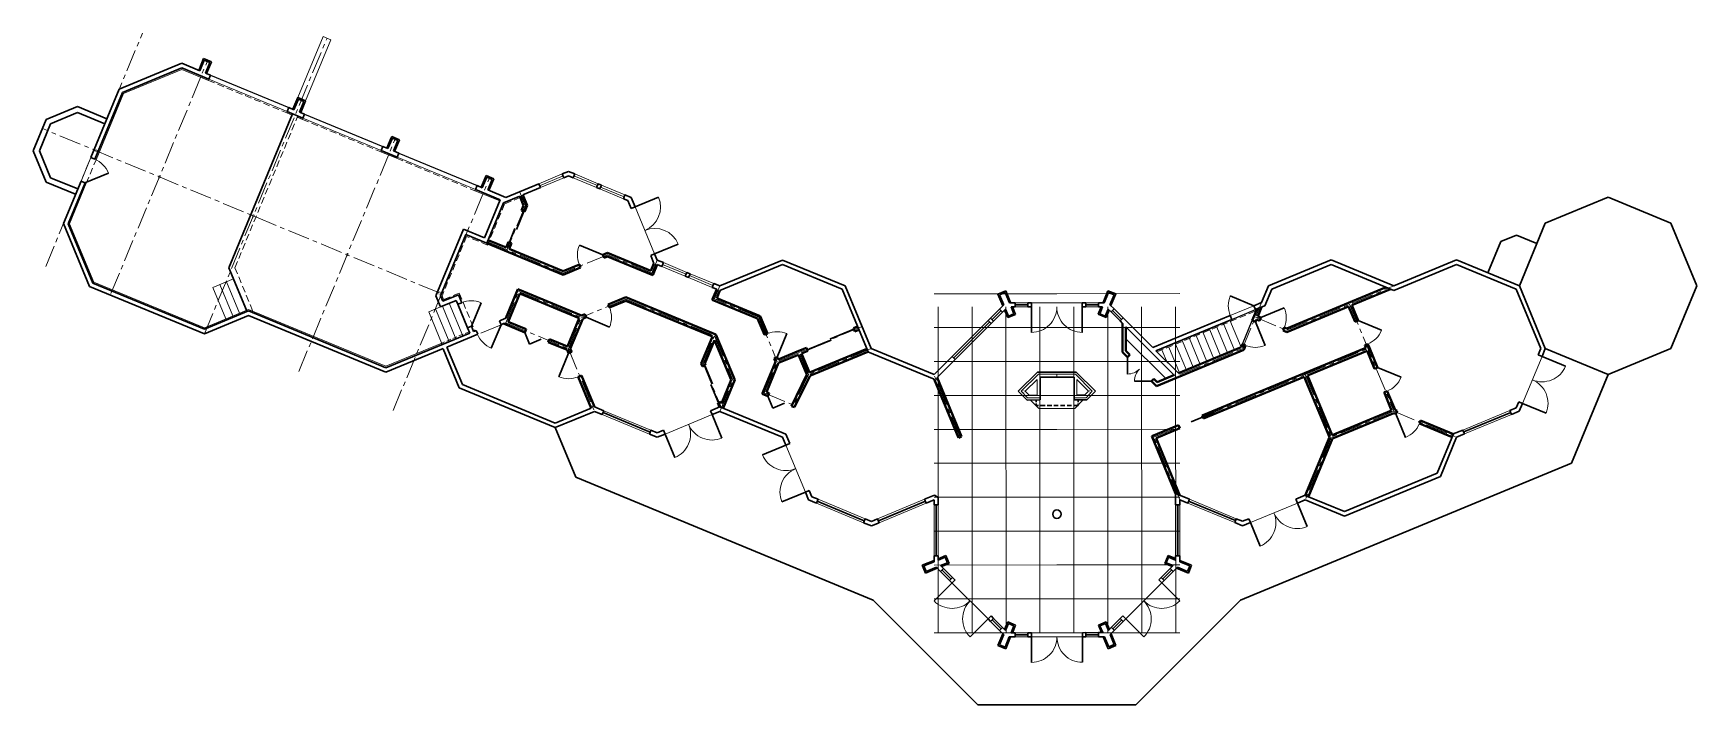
# Model space of a CAD drawing. Header units: inches. Extents: x 2775 to 35798, y 1675 to 10350.
# Drawn here: x 25750 to 28104, y 8873 to 9823 of the extents above; entities that cross this region are included whole.
import ezdxf

# ---------------------------------------------------------------- set-up
doc = ezdxf.new("R2010")
doc.units = ezdxf.units.IN
doc.header["$LTSCALE"] = 0.5
doc.header["$MEASUREMENT"] = 0
doc.linetypes.add('CENTER', pattern=[2, 1.25, -0.25, 0.25, -0.25])
doc.linetypes.add('HIDDEN', pattern=[0.375, 0.25, -0.125])
for name, color, linetype, lineweight in [('BALCONY', 3, 'CONTINUOUS', 30), ('DOORS', 7, 'CONTINUOUS', 30), ('FOUNDATION', 7, 'CONTINUOUS', 30), ('GRID', 1, 'CENTER', 20), ('INT WALLS', 7, 'CONTINUOUS', 40), ('MASONRY', 16, 'HIDDEN', 30), ('MILLWORK', 7, 'CONTINUOUS', 20), ('SCORING', 1, 'CONTINUOUS', 9), ('STAIRS', 7, 'CONTINUOUS', 20), ('WALLS', 7, 'CONTINUOUS', 30)]:
    doc.layers.add(name, color=color, linetype=linetype, lineweight=lineweight)
doc.layers.add('LLMASONRY', color=12, linetype='CONTINUOUS')
doc.layers.add('LLWALLS', color=5, linetype='CONTINUOUS')

msp = doc.modelspace()

# ---------------------------------------------------------------- linework, layer by layer
at = {"layer": 'BALCONY', "color": 3, "ltscale": 50}
for p, q in [((27978.183, 9340.243), (27926.248, 9214.805)), ((26488.852, 9265.035), (26517.867, 9195.045)), ((26938.678, 9020.819), (27086.772, 8872.774)), ((27310.301, 8872.81), (27458.346, 9020.904)), ((27310.301, 8872.81), (27086.772, 8872.774))]:
    msp.add_line(p, q, dxfattribs=at)
at = {"layer": 'BALCONY', "color": 3, "ltscale": 150}
for p, q in [((27926.248, 9214.805), (27458.346, 9020.904)), ((26938.678, 9020.819), (26517.867, 9195.045))]:
    msp.add_line(p, q, dxfattribs=at)
at = {"layer": 'DOORS', "lineweight": 20, "ltscale": 75}
for p, q in [((25998.788, 9758.288), (26109.661, 9712.384)), ((26131.792, 9703.222), (26242.665, 9657.318)), ((26265.008, 9648.067), (26375.881, 9602.163))]:
    msp.add_line(p, q, dxfattribs=at)
at = {"layer": 'DOORS', "lineweight": 9, "ltscale": 50}
for p, q in [((25817.896, 9613.913), (25831.667, 9647.175)), ((26498.67, 9624.036), (26465.411, 9610.259)), ((26500.966, 9618.493), (26467.707, 9604.715)), ((26547.221, 9604.736), (26513.959, 9618.507)), ((26549.517, 9610.28), (26516.255, 9624.051)), ((26585.103, 9589.052), (26551.841, 9602.823)), ((26587.398, 9594.596), (26554.136, 9608.367)), ((26629.337, 9510.967), (26601.765, 9577.479)), ((26639.446, 9493.041), (26672.708, 9479.27)), ((26641.742, 9498.585), (26675.004, 9484.814)), ((26677.328, 9477.357), (26710.59, 9463.586)), ((26679.623, 9482.901), (26712.885, 9469.13)), ((27162.349, 9441.859), (27234.349, 9441.871)), ((27239.349, 9441.871), (27257.349, 9441.874)), ((27050.191, 9365.648), (27101.118, 9416.544)), ((27104.655, 9420.078), (27117.387, 9432.802)), ((27108.905, 9415.826), (27121.637, 9428.55)), ((27239.351, 9435.871), (27257.351, 9435.874)), ((27287.817, 9416.046), (27275.08, 9428.765)), ((27292.066, 9420.281), (27279.33, 9433.001)), ((27054.432, 9361.404), (27105.36, 9412.3)), ((27857.263, 9299.341), (27884.819, 9365.874)), ((26555.333, 9283.435), (26621.857, 9255.893)), ((26557.627, 9288.979), (26624.151, 9261.437)), ((26710.613, 9283.451), (26644.095, 9255.895)), ((26842.606, 9173.707), (26815.034, 9240.218)), ((26924.794, 9130.47), (26858.27, 9158.012)), ((26927.089, 9136.014), (26860.565, 9163.556)), ((27011.152, 9163.528), (26944.737, 9136.016)), ((27013.47, 9157.994), (26947.032, 9130.472)), ((27024.63, 9155.514), (27024.642, 9083.514)), ((27030.63, 9155.515), (27030.642, 9083.515)), ((27383.505, 9158.05), (27449.951, 9130.548)), ((27385.822, 9163.585), (27452.245, 9136.092)), ((27472.16, 9130.545), (27538.675, 9158.109)), ((27033.869, 9061.354), (27046.603, 9048.631)), ((27038.11, 9065.598), (27050.844, 9052.876)), ((27346.154, 9052.908), (27358.883, 9065.634)), ((27350.398, 9048.667), (27363.127, 9061.393)), ((27050.14, 9045.097), (27101.073, 8994.207)), ((27295.946, 8994.224), (27346.862, 9045.131)), ((27104.61, 8990.673), (27117.343, 8977.95)), ((27108.851, 8994.917), (27121.584, 8982.194)), ((27275.436, 8982.203), (27288.166, 8994.93)), ((27279.681, 8977.962), (27292.41, 8990.689))]:
    msp.add_line(p, q, dxfattribs=at)
at = {"layer": 'DOORS', "ltscale": 50}
for p, q in [((25823.44, 9611.618), (25856.697, 9625.4)), ((26601.765, 9577.479), (26635.021, 9591.265)), ((26433.733, 9545.577), (26444.18, 9570.811)), ((26423.783, 9527.52), (26431.697, 9546.636)), ((26556.133, 9509.696), (26522.873, 9523.471)), ((26629.337, 9510.967), (26662.593, 9524.754)), ((26370.179, 9408.577), (26383.844, 9441.882)), ((27139.35, 9438.842), (27157.35, 9438.849)), ((27239.35, 9438.88), (27257.35, 9438.887)), ((27443.617, 9451.354), (27476.879, 9437.583)), ((26532.326, 9421.143), (26565.524, 9407.393)), ((27052.307, 9363.53), (27103.235, 9414.426)), ((27106.771, 9417.96), (27119.503, 9430.684)), ((27162.351, 9435.851), (27162.351, 9399.851)), ((27234.351, 9435.879), (27234.351, 9399.879)), ((27277.205, 9430.883), (27289.912, 9418.134)), ((27479.201, 9414.605), (27492.979, 9381.346)), ((27486.923, 9420.675), (27520.178, 9434.461)), ((27624.573, 9416.608), (27657.835, 9402.837)), ((26412.157, 9410.741), (26398.288, 9377.52)), ((26445.6, 9399.808), (26452.491, 9383.179)), ((26468.743, 9390.226), (26452.114, 9383.335)), ((26816.515, 9398.087), (26802.748, 9364.823)), ((26878.11, 9390.792), (26911.369, 9404.57)), ((26507.592, 9370.304), (26493.826, 9337.04)), ((26845.754, 9375.036), (26879.014, 9388.813)), ((27879.247, 9368.18), (27884.791, 9365.886)), ((26700.358, 9353.013), (26711.127, 9327.037)), ((27298.37, 9364.873), (27298.37, 9340.873)), ((27652.105, 9350.077), (27685.351, 9336.267)), ((27884.795, 9365.869), (27918.054, 9352.092)), ((26708.775, 9326.089), (26719.46, 9300.314)), ((27332.332, 9330.954), (27308.332, 9330.954)), ((26789.652, 9309.314), (26796.514, 9292.756)), ((26796.514, 9292.756), (26813.071, 9299.618)), ((27851.719, 9301.65), (27857.264, 9299.356)), ((27857.267, 9299.339), (27890.527, 9285.562)), ((26556.482, 9286.212), (26623.008, 9258.675)), ((26710.612, 9283.455), (26724.399, 9250.2)), ((27388.218, 9273.197), (27421.475, 9286.979)), ((27677.981, 9284.493), (27691.768, 9251.236)), ((27773.907, 9258.838), (27840.422, 9286.402)), ((26644.091, 9255.906), (26657.878, 9222.651)), ((26815.038, 9240.22), (26781.778, 9226.443)), ((26842.617, 9173.711), (26809.357, 9159.935)), ((26859.419, 9160.789), (26925.946, 9133.252)), ((26945.88, 9133.254), (27012.334, 9160.705)), ((27027.63, 9155.515), (27027.642, 9083.515)), ((27369.362, 9083.535), (27369.35, 9155.535)), ((27451.102, 9133.331), (27384.64, 9160.762)), ((27538.669, 9158.124), (27552.445, 9124.864)), ((27472.16, 9130.545), (27485.937, 9097.285)), ((27035.997, 9063.483), (27048.73, 9050.76)), ((27348.256, 9050.807), (27360.979, 9063.539)), ((27050.146, 9045.104), (27024.69, 9019.648)), ((27346.844, 9045.149), (27372.3, 9019.693)), ((27101.077, 8994.212), (27075.622, 8968.756)), ((27106.735, 8992.8), (27119.468, 8980.077)), ((27277.573, 8980.069), (27290.296, 8992.801)), ((27288.174, 8994.922), (27292.418, 8990.681)), ((27295.952, 8994.218), (27321.408, 8968.762)), ((27139.513, 8971.777), (27157.513, 8971.784)), ((27162.514, 8968.786), (27162.514, 8932.786)), ((27234.514, 8968.814), (27234.514, 8932.814)), ((27239.513, 8971.816), (27257.513, 8971.823))]:
    msp.add_line(p, q, dxfattribs=at)
at = {"layer": 'DOORS', "lineweight": 20, "ltscale": 50}
for p, q in [((26499.818, 9621.265), (26466.559, 9607.487)), ((26548.369, 9607.508), (26515.107, 9621.279)), ((26586.251, 9591.824), (26552.989, 9605.595)), ((26640.594, 9495.813), (26673.856, 9482.042)), ((26678.476, 9480.129), (26711.738, 9466.358)), ((26879.24, 9388.041), (26877.887, 9391.32))]:
    msp.add_line(p, q, dxfattribs=at)
at = {"layer": 'DOORS', "color": 7, "lineweight": 9, "ltscale": 50}
for p, q in [((27139.349, 9441.855), (27157.349, 9441.858)), ((27139.35, 9435.855), (27157.35, 9435.858))]:
    msp.add_line(p, q, dxfattribs=at)
at = {"layer": 'DOORS', "lineweight": 9, "ltscale": 75}
for p, q in [((27443.622, 9423.801), (27476.879, 9437.583)), ((27366.362, 9083.534), (27366.35, 9155.534)), ((27372.362, 9083.535), (27372.35, 9155.535))]:
    msp.add_line(p, q, dxfattribs=at)
at = {"layer": 'DOORS', "lineweight": 9, "ltscale": 50}
for centre, radius, start, end in [((25823.44, 9611.618), 36, 22.509336, 67.509336), ((26601.765, 9577.479), 36, 292.516698, 22.516698), ((26629.337, 9510.967), 36, 22.516698, 112.516698), ((26556.133, 9509.696), 36, 157.501905, 202.501905), ((26370.179, 9408.577), 36, 67.692109, 112.692109), ((26532.326, 9421.143), 35.933, 337.501905, 22.501905), ((27162.345, 9435.859), 36.008, 270.009332, 0.022067), ((27234.351, 9435.871), 35.998, 179.996594, 270), ((27486.923, 9420.675), 36, 337.516724, 22.516724), ((26412.157, 9410.741), 36, 202.341309, 247.341309), ((26802.748, 9364.823), 36, 67.516709, 112.516709), ((27624.573, 9416.608), 36.001, 292.506283, 337.509343), ((27479.201, 9414.605), 36, 247.501963, 292.501963), ((27298.37, 9364.873), 24, 270, 315.036577), ((27332.332, 9330.954), 24, 135.036577, 180), ((27884.802, 9365.866), 35.998, 247.496594, 337.5), ((26507.592, 9370.304), 36, 247.516709, 292.516709), ((27652.105, 9350.077), 36, 292.443135, 337.443395), ((27857.257, 9299.337), 36.008, 337.509332, 67.522067), ((26644.094, 9255.898), 35.998, 292.518672, 22.522079), ((26710.614, 9283.465), 36.008, 202.496605, 292.50934), ((27677.981, 9284.493), 36.001, 292.516724, 337.516724), ((26815.043, 9240.229), 36.008, 202.509332, 292.522067), ((26842.609, 9173.708), 35.998, 112.496594, 202.5), ((27472.152, 9130.55), 36.008, 292.509332, 22.522067), ((27538.672, 9158.116), 35.998, 202.496594, 292.5), ((27050.148, 9045.114), 36.008, 225.009332, 315.022067), ((27101.072, 8994.206), 35.998, 134.996594, 225), ((27295.942, 8994.219), 36.008, 315.009332, 45.022067), ((27346.85, 9045.143), 35.998, 224.996594, 315), ((27162.508, 8968.794), 36.008, 270.009332, 0.022067), ((27234.514, 8968.806), 35.998, 179.996594, 270)]:
    msp.add_arc(centre, radius, start, end, dxfattribs=at)
at = {"layer": 'DOORS', "lineweight": 9, "ltscale": 75}
msp.add_arc((27476.879, 9437.583), 36, 157.509343, 202.509343, dxfattribs=at)
at = {"layer": 'FOUNDATION', "color": 7, "linetype": 'Continuous', "lineweight": 20, "ltscale": 50}
for p, q in [((25960.451, 9771.996), (25877.898, 9737.8)), ((25801.676, 9553.698), (25835.885, 9471.114))]:
    msp.add_line(p, q, dxfattribs=at)
at = {"layer": 'FOUNDATION', "color": 7, "lineweight": 20, "ltscale": 50}
for p, q in [((25960.451, 9771.996), (25998.023, 9756.44)), ((25839.08, 9644.042), (25877.898, 9737.8)), ((26108.896, 9710.536), (26116.392, 9707.433)), ((26123.783, 9704.373), (26131.027, 9701.374)), ((26241.9, 9655.47), (26264.243, 9646.219)), ((25801.676, 9553.698), (25825.332, 9610.834)), ((26375.116, 9600.315), (26410.121, 9585.822)), ((25835.885, 9471.114), (25992.351, 9406.394)), ((25992.351, 9406.394), (26054.885, 9432.419)), ((26054.885, 9432.419), (26248.859, 9352.017)), ((26328.109, 9384.716), (26248.859, 9352.017))]:
    msp.add_line(p, q, dxfattribs=at)
at = {"layer": 'FOUNDATION', "lineweight": 20, "ltscale": 50}
for p, q in [((25998.788, 9758.288), (25998.023, 9756.44)), ((26109.661, 9712.384), (26108.896, 9710.536)), ((26131.792, 9703.222), (26131.027, 9701.374)), ((26242.665, 9657.318), (26241.9, 9655.47)), ((26265.008, 9648.067), (26264.243, 9646.219)), ((25823.494, 9611.595), (25825.341, 9610.83)), ((26375.881, 9602.163), (26375.116, 9600.315))]:
    msp.add_line(p, q, dxfattribs=at)
at = {"layer": 'FOUNDATION', "color": 7, "linetype": 'HIDDEN', "lineweight": 9, "ltscale": 75}
for p, q in [((25998.023, 9756.44), (26108.896, 9710.536)), ((26131.027, 9701.374), (26241.9, 9655.47)), ((26264.243, 9646.219), (26375.116, 9600.315))]:
    msp.add_line(p, q, dxfattribs=at)
at = {"layer": 'FOUNDATION', "linetype": 'Continuous', "ltscale": 50}
for p, q in [((25812.829, 9719.505), (25768.55, 9701.162)), ((25812.83, 9710.846), (25774.757, 9695.074)), ((25750.276, 9656.877), (25768.582, 9612.683)), ((25758.935, 9656.877), (25774.705, 9618.807))]:
    msp.add_line(p, q, dxfattribs=at)
at = {"layer": 'FOUNDATION', "ltscale": 50}
for p, q in [((25812.829, 9719.505), (25854.465, 9702.266)), ((25768.634, 9701.197), (25750.276, 9656.877)), ((25812.83, 9710.846), (25851.405, 9694.875)), ((26026.843, 9491.393), (26117.158, 9709.281)), ((25774.757, 9695.074), (25758.935, 9656.877)), ((25768.582, 9612.683), (25810.236, 9595.438)), ((25774.705, 9618.807), (25813.296, 9602.829))]:
    msp.add_line(p, q, dxfattribs=at)
at = {"layer": 'FOUNDATION', "linetype": 'HIDDEN', "lineweight": 9, "ltscale": 75}
for q in [(26124.549, 9706.22), (26061.041, 9429.867)]:
    msp.add_line((26035.504, 9491.395), q, dxfattribs=at)
at = {"layer": 'FOUNDATION', "color": 7, "linetype": 'HIDDEN', "lineweight": 20, "ltscale": 75}
for p, q in [((25825.332, 9610.834), (25839.08, 9644.042)), ((26417.011, 9581.549), (26392.918, 9523.357)), ((26363.352, 9535.598), (26328.619, 9451.708)), ((26392.918, 9523.357), (26363.352, 9535.598)), ((26328.619, 9451.708), (26330.835, 9446.362))]:
    msp.add_line(p, q, dxfattribs=at)
at = {"layer": 'FOUNDATION', "linetype": 'HIDDEN', "lineweight": 20, "ltscale": 75}
for p, q in [((26439.19, 9590.737), (26417.011, 9581.549)), ((26352.905, 9455.468), (26330.835, 9446.362)), ((26352.905, 9455.468), (26375.095, 9401.94)), ((27340.148, 9372.261), (27483.738, 9431.765))]:
    msp.add_line(p, q, dxfattribs=at)
at = {"layer": 'FOUNDATION', "lineweight": 20, "ltscale": 75}
msp.add_line((26057.88, 9566.271), (26065.271, 9563.208), dxfattribs=at)
at = {"layer": 'FOUNDATION', "ltscale": 10}
msp.add_line((26026.843, 9491.393), (26051.845, 9431.154), dxfattribs=at)
at = {"layer": 'FOUNDATION', "color": 7, "linetype": 'HIDDEN', "lineweight": 20, "ltscale": 50}
msp.add_line((26366.934, 9400.736), (26328.109, 9384.716), dxfattribs=at)
at = {"layer": 'GRID', "ltscale": 50}
for p, q in [((25767.824, 9493.039), (25904.688, 9823.229)), ((25992.353, 9397.736), (26165.874, 9816.363)), ((25860.164, 9454.764), (25997.028, 9784.954)), ((26324.829, 9455.621), (25763.32, 9688.366)), ((26126.012, 9344.695), (26262.875, 9674.885)), ((26259.473, 9289.412), (26396.336, 9619.602)), ((26446.443, 9579.443), (26438.321, 9599.036)), ((26392.744, 9528.165), (26499.863, 9483.815)), ((26562.585, 9509.798), (26499.863, 9483.815)), ((26625.349, 9483.826), (26562.585, 9509.798)), ((26625.344, 9483.814), (26632.964, 9502.219)), ((25992.353, 9397.736), (25829.752, 9465.134)), ((26721.663, 9465.496), (26714.054, 9447.119)), ((27523.786, 9402.848), (27675.216, 9465.651)), ((26418.791, 9413.478), (26437.152, 9457.827)), ((26437.152, 9457.827), (26525.851, 9421.104)), ((26588.661, 9447.051), (26525.814, 9421.016)), ((26588.661, 9447.051), (26714.142, 9395.099)), ((26776.829, 9421.142), (26714.054, 9447.119)), ((27461.006, 9376.882), (27488.067, 9442.219)), ((27612.534, 9439.655), (27675.107, 9288.168)), ((26054.912, 9423.765), (25992.349, 9397.728)), ((26418.791, 9413.478), (26415.681, 9412.195)), ((26418.791, 9413.478), (26507.489, 9376.755)), ((26507.489, 9376.755), (26525.814, 9421.016)), ((26776.829, 9421.142), (26802.852, 9358.371)), ((27479.374, 9421.229), (27523.786, 9402.848)), ((26412.157, 9410.741), (26379.077, 9397.092)), ((26697.914, 9355.904), (26714.142, 9395.099)), ((26714.142, 9395.099), (26740.141, 9332.383)), ((26922.92, 9408.11), (26834.169, 9371.344)), ((26507.489, 9376.755), (26544.278, 9288.012)), ((26834.169, 9371.344), (26802.852, 9358.371)), ((26847.15, 9340.03), (26834.169, 9371.344)), ((26935.902, 9376.796), (26847.15, 9340.03)), ((27372.32, 9340.13), (27461.006, 9376.882)), ((27549.77, 9340.145), (27638.457, 9376.897)), ((26697.914, 9355.904), (26723.883, 9293.261)), ((26784.464, 9314.032), (26802.852, 9358.371)), ((26721.728, 9288.055), (26740.111, 9332.455)), ((26847.15, 9340.03), (26826.016, 9296.829)), ((27061.389, 9251.33), (27024.6, 9340.073)), ((27404.846, 9280.088), (27549.77, 9340.145)), ((27549.77, 9340.145), (27586.522, 9251.458)), ((26784.464, 9314.032), (26826.016, 9296.829)), ((27675.107, 9288.168), (27586.522, 9251.458)), ((27675.107, 9288.168), (27763.973, 9251.474)), ((27335.56, 9251.375), (27371.589, 9266.306)), ((27372.312, 9162.689), (27335.56, 9251.375)), ((27586.522, 9251.458), (27549.763, 9162.704))]:
    msp.add_line(p, q, dxfattribs=at)
at = {"layer": 'GRID', "color": 1, "ltscale": 50}
msp.add_line((26446.443, 9579.443), (26420.462, 9516.689), dxfattribs=at)
at = {"layer": 'GRID', "color": 6, "linetype": 'Continuous', "lineweight": 30, "ltscale": 50}
msp.add_circle((27198.459, 9142.602), 6, dxfattribs=at)
at = {"layer": 'INT WALLS', "ltscale": 50}
for p, q in [((26443.867, 9579.457), (26438.424, 9592.585)), ((26449.014, 9579.443), (26442.813, 9594.403)), ((26440.919, 9572.308), (26445.307, 9570.491)), ((26391.835, 9525.97), (26499.863, 9481.244)), ((26393.652, 9530.359), (26419.176, 9519.792)), ((26426.946, 9526.141), (26422.557, 9527.958)), ((26423.565, 9517.975), (26499.863, 9486.385)), ((26562.585, 9512.368), (26556.133, 9509.696)), ((26556.133, 9509.696), (26557.951, 9505.307)), ((26522.874, 9495.918), (26499.863, 9486.385)), ((26524.692, 9491.53), (26499.863, 9481.244)), ((26522.874, 9495.918), (26524.692, 9491.53)), ((26562.586, 9507.227), (26557.951, 9505.307)), ((26624.063, 9486.928), (26628.433, 9497.482)), ((26626.635, 9480.723), (26632.863, 9495.767)), ((26435.866, 9460.93), (26418.931, 9420.027)), ((26435.866, 9460.93), (26525.938, 9423.638)), ((26717.173, 9460.861), (26710.951, 9445.833)), ((27523.785, 9405.418), (27664.277, 9463.685)), ((27615.565, 9438.341), (27670.483, 9461.117)), ((26438.438, 9454.724), (26421.894, 9414.764)), ((26438.438, 9454.724), (26522.748, 9419.818)), ((26563.688, 9439.324), (26565.523, 9434.895)), ((26588.661, 9449.621), (26563.705, 9439.283)), ((26588.661, 9444.48), (26565.523, 9434.895)), ((26588.661, 9449.621), (26715.959, 9396.917)), ((26588.661, 9444.48), (26711.039, 9393.813)), ((26721.52, 9458.942), (26717.157, 9448.405)), ((27615.565, 9438.341), (27624.572, 9416.606)), ((26421.894, 9414.764), (26447.417, 9404.196)), ((26506.203, 9379.858), (26522.748, 9419.818)), ((26510.06, 9376.755), (26527.632, 9419.199)), ((26530.449, 9425.507), (26525.938, 9423.638)), ((26532.326, 9421.143), (26527.632, 9419.199)), ((26530.432, 9425.547), (26532.326, 9421.143)), ((26775.018, 9419.309), (26784.574, 9396.26)), ((26778.646, 9422.961), (26788.961, 9398.079)), ((27474.813, 9416.423), (27481.717, 9433.093)), ((27474.813, 9416.423), (27479.201, 9414.605)), ((27479.201, 9414.605), (27480.659, 9418.126)), ((27480.659, 9418.126), (27485.106, 9416.286)), ((27482.477, 9422.515), (27487.923, 9435.665)), ((27482.477, 9422.515), (27486.923, 9420.675)), ((27485.106, 9416.286), (27486.923, 9420.675)), ((27523.787, 9400.277), (27611.177, 9436.521)), ((27611.177, 9436.521), (27620.184, 9414.788)), ((27620.307, 9414.842), (27624.571, 9416.609)), ((26415.681, 9412.195), (26445.6, 9399.808)), ((26480.679, 9390.425), (26506.203, 9379.858)), ((26695.344, 9355.904), (26711.039, 9393.813)), ((26715.959, 9396.917), (26742.682, 9332.456)), ((26788.961, 9398.079), (26784.574, 9396.26)), ((26916.468, 9408.007), (26910.895, 9405.699)), ((26910.897, 9405.7), (26912.715, 9401.311)), ((26918.287, 9403.619), (26912.713, 9401.31)), ((27291.317, 9412.475), (27291.317, 9371.917)), ((27296.067, 9407.806), (27296.067, 9373.886)), ((27518.37, 9402.519), (27520.186, 9406.908)), ((27518.37, 9402.519), (27523.787, 9400.277)), ((27520.186, 9406.908), (27523.785, 9405.418)), ((26478.862, 9386.036), (26505.672, 9374.937)), ((26505.672, 9374.937), (26507.592, 9370.304)), ((26507.592, 9370.304), (26511.98, 9372.123)), ((26510.06, 9376.755), (26511.98, 9372.123)), ((26700.485, 9355.905), (26714.143, 9388.893)), ((26714.143, 9388.893), (26737.54, 9332.455)), ((26833.26, 9373.538), (26804.136, 9361.474)), ((26832.884, 9368.241), (26804.684, 9356.559)), ((26844.573, 9340.045), (26832.884, 9368.241)), ((26844.376, 9378.143), (26833.26, 9373.538)), ((26846.194, 9373.755), (26837.272, 9370.059)), ((26848.434, 9343.133), (26837.272, 9370.059)), ((26844.376, 9378.143), (26846.194, 9373.755)), ((26929.449, 9376.694), (26848.434, 9343.133)), ((26931.165, 9372.263), (26848.983, 9338.219)), ((27298.37, 9364.873), (27291.317, 9371.917)), ((27301.726, 9368.234), (27296.067, 9373.886)), ((27298.37, 9364.873), (27301.726, 9368.234)), ((27339.385, 9323.91), (27462.824, 9375.064)), ((27370.501, 9341.947), (27459.188, 9378.699)), ((27459.188, 9378.699), (27461.037, 9383.163)), ((27461.037, 9383.163), (27465.426, 9381.345)), ((27462.824, 9375.064), (27465.426, 9381.345)), ((27548.861, 9342.339), (27635.353, 9378.182)), ((27552.874, 9338.86), (27637.169, 9373.793)), ((27633.966, 9381.531), (27638.354, 9383.349)), ((27633.966, 9381.531), (27635.353, 9378.182)), ((27637.169, 9373.793), (27647.714, 9348.263)), ((27638.354, 9383.349), (27640.651, 9377.806)), ((27640.652, 9377.804), (27652.105, 9350.076)), ((26695.344, 9355.904), (26697.1, 9351.668)), ((26697.097, 9351.667), (26701.49, 9353.48)), ((26700.485, 9355.905), (26701.49, 9353.48)), ((26781.36, 9312.747), (26800.281, 9358.371)), ((26787.569, 9315.317), (26804.662, 9356.537)), ((26798.36, 9363.004), (26800.281, 9358.371)), ((26802.748, 9364.823), (26798.433, 9363.038)), ((26802.748, 9364.823), (26804.136, 9361.474)), ((27647.714, 9348.263), (27652.105, 9350.077)), ((26521.379, 9337.048), (26525.767, 9338.867)), ((26521.379, 9337.048), (26539.786, 9292.645)), ((26525.767, 9338.867), (26544.132, 9294.567)), ((26723.856, 9299.404), (26737.54, 9332.455)), ((26726.218, 9292.69), (26742.682, 9332.456)), ((26844.577, 9340.176), (26822.772, 9295.601)), ((26848.844, 9338.088), (26827.169, 9293.781)), ((27059.195, 9250.421), (27024.746, 9333.518)), ((27063.583, 9252.24), (27028.904, 9335.892)), ((27332.332, 9330.954), (27335.689, 9334.315)), ((27339.385, 9323.91), (27332.332, 9330.954)), ((27340.497, 9329.513), (27335.689, 9334.315)), ((27340.497, 9329.513), (27364.767, 9339.571)), ((27403.937, 9282.282), (27548.861, 9342.339)), ((27405.755, 9277.894), (27548.485, 9337.042)), ((27548.485, 9337.042), (27583.952, 9251.458)), ((27552.874, 9338.86), (27587.807, 9254.562)), ((26718.548, 9299.938), (26722.892, 9301.731)), ((26718.548, 9299.938), (26720.919, 9294.214)), ((26718.552, 9299.94), (26720.925, 9294.217)), ((26722.892, 9301.731), (26723.856, 9299.404)), ((26781.36, 9312.747), (26789.652, 9309.314)), ((26787.569, 9315.317), (26791.476, 9313.7)), ((26789.652, 9309.314), (26791.476, 9313.7)), ((27661.458, 9314.99), (27665.848, 9316.803)), ((27661.458, 9314.99), (27672.006, 9289.454)), ((27665.848, 9316.803), (27676.883, 9290.088)), ((26822.772, 9295.601), (26827.169, 9293.781)), ((27403.937, 9282.282), (27405.755, 9277.894)), ((27672.006, 9289.454), (27587.807, 9254.562)), ((27675.209, 9285.64), (27588.34, 9249.641)), ((27675.209, 9285.64), (27677.981, 9284.493)), ((27676.883, 9290.088), (27679.798, 9288.882)), ((27677.981, 9284.493), (27679.798, 9288.882)), ((27711.407, 9271.115), (27713.062, 9275.114)), ((27713.062, 9275.114), (27759.337, 9255.963)), ((27059.825, 9250.57), (27063.583, 9252.24)), ((27332.746, 9252.78), (27370.68, 9268.5)), ((27366.369, 9171.642), (27332.746, 9252.78)), ((27338.952, 9250.21), (27372.498, 9264.112)), ((27372.576, 9169.073), (27338.952, 9250.21)), ((27370.68, 9268.5), (27372.498, 9264.112)), ((27583.952, 9251.458), (27549.864, 9169.156)), ((27588.34, 9249.641), (27554.253, 9167.338)), ((27711.246, 9270.725), (27757.521, 9251.574))]:
    msp.add_line(p, q, dxfattribs=at)
at = {"layer": 'INT WALLS', "color": 7, "ltscale": 50}
for p, q in [((26443.867, 9579.427), (26440.919, 9572.308)), ((26449.014, 9579.443), (26445.307, 9570.491)), ((26422.557, 9527.958), (26419.176, 9519.792)), ((26426.946, 9526.141), (26423.565, 9517.975)), ((26624.063, 9486.928), (26562.585, 9512.368)), ((26626.635, 9480.723), (26562.586, 9507.227)), ((26774.997, 9419.33), (26710.951, 9445.833)), ((26778.646, 9422.961), (26717.157, 9448.405)), ((26447.417, 9404.196), (26445.6, 9399.808)), ((26480.679, 9390.425), (26478.862, 9386.036))]:
    msp.add_line(p, q, dxfattribs=at)
at = {"layer": 'INT WALLS', "lineweight": 20, "ltscale": 50}
for p, q in [((26879.221, 9388.087), (26877.868, 9391.366)), ((26912.499, 9401.818), (26911.147, 9405.097))]:
    msp.add_line(p, q, dxfattribs=at)
at = {"layer": 'LLMASONRY', "color": 7, "linetype": 'Continuous', "lineweight": 30, "ltscale": 1.5}
for p, q in [((25984.501, 9770.695), (25990.407, 9785.13)), ((25984.502, 9770.697), (25991.327, 9787.323)), ((25991.327, 9787.322), (26002.41, 9782.719)), ((26002.399, 9782.723), (25995.529, 9766.129)), ((26117.549, 9715.61), (26124.375, 9732.238)), ((26124.375, 9732.238), (26135.457, 9727.634)), ((26135.447, 9727.638), (26128.577, 9711.044)), ((26250.509, 9660.561), (26257.334, 9677.187)), ((26250.509, 9660.561), (26256.415, 9674.996)), ((26257.334, 9677.187), (26268.417, 9672.583)), ((26268.417, 9672.583), (26261.51, 9655.957)), ((26267.494, 9670.382), (26261.537, 9655.995)), ((26383.97, 9605.279), (26390.795, 9621.904)), ((26390.795, 9621.904), (26401.878, 9617.3)), ((26401.878, 9617.3), (26394.971, 9600.675)), ((27115.046, 9453.931), (27126.133, 9458.525)), ((27121.996, 9437.358), (27115.046, 9453.931)), ((27126.133, 9458.525), (27133.025, 9441.894)), ((27270.687, 9458.817), (27263.862, 9442.158)), ((27281.792, 9454.267), (27270.687, 9458.817)), ((27274.909, 9437.666), (27281.792, 9454.267)), ((27128.909, 9420.701), (27124.437, 9431.365)), ((27128.909, 9420.7), (27139.917, 9425.262)), ((27135.528, 9435.854), (27139.917, 9425.262)), ((27261.288, 9435.875), (27257.037, 9425.498)), ((27268.063, 9420.981), (27257.037, 9425.498)), ((27268.063, 9420.981), (27272.4, 9431.442)), ((27143.822, 9316.411), (27156.163, 9304.078)), ((27024.605, 9076.942), (27007.974, 9070.132)), ((27007.974, 9070.132), (27012.568, 9059.045)), ((27012.568, 9059.045), (27029.2, 9065.937)), ((27041.27, 9083.837), (27030.568, 9079.455)), ((27035.239, 9068.44), (27045.832, 9072.829)), ((27041.27, 9083.837), (27045.832, 9072.829)), ((27355.756, 9083.943), (27351.198, 9072.933)), ((27361.558, 9068.644), (27351.198, 9072.933)), ((27355.756, 9083.943), (27366.237, 9079.655)), ((27384.465, 9059.16), (27367.831, 9066.046)), ((27372.423, 9077.053), (27389.056, 9070.247)), ((27389.056, 9070.248), (27384.465, 9059.16)), ((27128.909, 8989.923), (27124.421, 8979.266)), ((27128.909, 8989.923), (27139.91, 8985.344)), ((27268.336, 8989.985), (27257.303, 8985.485)), ((27268.336, 8989.985), (27272.657, 8979.517)), ((27121.97, 8973.277), (27114.995, 8956.714)), ((27126.075, 8952.103), (27132.993, 8968.724)), ((27135.505, 8974.759), (27139.91, 8985.344)), ((27261.538, 8975.102), (27257.303, 8985.485)), ((27270.901, 8952.146), (27264.102, 8968.815)), ((27275.156, 8973.29), (27282.014, 8956.678)), ((27114.995, 8956.714), (27126.075, 8952.103)), ((27282.013, 8956.678), (27270.901, 8952.146))]:
    msp.add_line(p, q, dxfattribs=at)
at = {"layer": 'LLMASONRY', "color": 7, "linetype": 'Continuous', "lineweight": 30}
for p, q in [((27171.008, 9343.615), (27143.822, 9316.411)), ((27225.911, 9343.633), (27171.008, 9343.615)), ((27253.115, 9316.447), (27225.911, 9343.633)), ((27222.656, 9336.632), (27174.656, 9336.616)), ((27253.115, 9316.447), (27240.899, 9304.224))]:
    msp.add_line(p, q, dxfattribs=at)
at = {"layer": 'LLMASONRY', "color": 7, "linetype": 'Continuous', "lineweight": 20}
for p, q in [((27172.252, 9340.616), (27148.064, 9316.413)), ((27170.654, 9333.358), (27153.721, 9316.414)), ((27224.669, 9340.633), (27172.252, 9340.616)), ((27248.355, 9316.462), (27224.669, 9340.633)), ((27243.199, 9316.46), (27226.653, 9332.995)), ((27148.064, 9316.413), (27156.943, 9307.005)), ((27159.053, 9311.086), (27153.721, 9316.414)), ((27243.215, 9316.444), (27238.07, 9311.296)), ((27248.345, 9316.473), (27239.732, 9307.3))]:
    msp.add_line(p, q, dxfattribs=at)
at = {"layer": 'LLMASONRY', "color": 7, "linetype": 'Continuous', "lineweight": 20, "ltscale": 5}
for p, q in [((27170.64, 9311.117), (27170.654, 9333.358)), ((27226.64, 9311.265), (27226.653, 9332.995))]:
    msp.add_line(p, q, dxfattribs=at)
at = {"layer": 'LLMASONRY', "color": 7, "linetype": 'Continuous', "lineweight": 30, "ltscale": 5}
for p, q in [((27174.635, 9304.127), (27174.656, 9336.616)), ((27222.636, 9304.245), (27222.656, 9336.632))]:
    msp.add_line(p, q, dxfattribs=at)
at = {"layer": 'LLMASONRY', "color": 7, "linetype": 'Continuous', "lineweight": 30, "ltscale": 7.5}
for p, q in [((27156.163, 9304.078), (27174.635, 9304.127)), ((27222.636, 9304.255), (27240.978, 9304.303))]:
    msp.add_line(p, q, dxfattribs=at)
at = {"layer": 'LLMASONRY', "color": 7, "linetype": 'Continuous', "lineweight": 20, "ltscale": 7.5}
for p, q in [((27156.943, 9307.005), (27174.637, 9307.127)), ((27159.053, 9311.086), (27170.64, 9311.117)), ((27222.637, 9307.255), (27239.732, 9307.3)), ((27226.64, 9311.265), (27238.07, 9311.296))]:
    msp.add_line(p, q, dxfattribs=at)
at = {"layer": 'LLMASONRY', "color": 7, "linetype": 'Continuous', "lineweight": 20, "ltscale": 50}
for p, q in [((27173.026, 9292.199), (27161.126, 9304.091)), ((27235.791, 9304.161), (27223.853, 9292.216)), ((27223.853, 9292.216), (27173.231, 9292.199))]:
    msp.add_line(p, q, dxfattribs=at)
at = {"layer": 'LLMASONRY', "color": 7, "linetype": 'HIDDEN', "lineweight": 30, "ltscale": 25}
for p, q in [((27169.233, 9296.203), (27169.24, 9304.123)), ((27228.568, 9296.25), (27228.525, 9304.257))]:
    msp.add_line(p, q, dxfattribs=at)
at = {"layer": 'LLMASONRY', "color": 7, "linetype": 'HIDDEN', "lineweight": 30, "ltscale": 50}
msp.add_line((27228.568, 9296.25), (27169.233, 9296.203), dxfattribs=at)
at = {"layer": 'LLWALLS', "linetype": 'Continuous', "ltscale": 0.75, "const_width": 0.5}
for points in [[(25837.278, 9656.986, 1), (25840.778, 9656.986, 1)], [(25926.846, 9619.859, 1), (25930.346, 9619.859, 1)], [(26059.825, 9564.739, 1), (26063.325, 9564.739, 1)], [(26192.65, 9509.684, 1), (26196.15, 9509.684, 1)], [(26323.079, 9455.621, 1), (26326.579, 9455.621, 1)], [(27149.143, 9316.414, 1), (27152.643, 9316.414, 1)], [(27247.527, 9316.461, -1), (27244.027, 9316.462, -1)]]:
    msp.add_lwpolyline(points, format="xyb", close=True, dxfattribs=at)
at = {"layer": 'MASONRY', "lineweight": 9, "ltscale": 75}
msp.add_line((27198.46, 9340.624), (27198.462, 9336.624), dxfattribs=at)
at = {"layer": 'MILLWORK', "ltscale": 50}
msp.add_line((27352.499, 9334.486), (27296.067, 9390.846), dxfattribs=at)
at = {"layer": 'SCORING', "ltscale": 75}
for p, q in [((27198.408, 9454.602), (27024.581, 9454.574)), ((27198.408, 9454.602), (27372.301, 9454.631)), ((27030.512, 8974.74), (27030.351, 9435.813)), ((27078.512, 8974.757), (27078.351, 9435.83)), ((27126.512, 8974.774), (27126.351, 9435.847)), ((27174.512, 8974.79), (27174.351, 9435.864)), ((27222.512, 8974.807), (27222.351, 9435.88)), ((27270.512, 8974.824), (27270.351, 9435.897)), ((27318.512, 8974.84), (27318.351, 9435.914)), ((27366.512, 8974.857), (27366.351, 9435.931)), ((27198.416, 9406.602), (27024.589, 9406.574)), ((27198.416, 9406.602), (27372.309, 9406.631)), ((27198.424, 9358.602), (27024.597, 9358.574)), ((27198.424, 9358.602), (27372.317, 9358.631)), ((27198.432, 9310.602), (27024.605, 9310.574)), ((27198.432, 9310.602), (27372.325, 9310.631)), ((27198.44, 9262.602), (27024.613, 9262.574)), ((27198.44, 9262.602), (27372.332, 9262.631)), ((27198.448, 9214.602), (27024.621, 9214.574)), ((27198.448, 9214.602), (27372.34, 9214.631)), ((27198.455, 9166.602), (27024.628, 9166.574)), ((27198.455, 9166.602), (27372.348, 9166.631)), ((27198.463, 9118.602), (27024.636, 9118.574)), ((27198.463, 9118.602), (27372.356, 9118.631)), ((27198.471, 9070.602), (27024.644, 9070.574)), ((27198.471, 9070.602), (27372.364, 9070.631)), ((27198.479, 9022.602), (27024.652, 9022.574)), ((27198.479, 9022.602), (27372.371, 9022.631)), ((27198.487, 8974.602), (27024.66, 8974.574)), ((27198.487, 8974.602), (27372.379, 8974.631))]:
    msp.add_line(p, q, dxfattribs=at)
at = {"layer": 'STAIRS', "lineweight": 20, "ltscale": 50}
for p, q in [((26004.351, 9463.412), (26033.455, 9475.492)), ((26329.141, 9437.065), (26348.288, 9390.878)), ((26338.847, 9441.07), (26357.994, 9394.883)), ((26326.483, 9435.969), (26309.728, 9429.056)), ((26309.728, 9429.056), (26328.875, 9382.869)), ((26319.434, 9433.061), (26338.582, 9386.873)), ((27459.188, 9378.699), (27443.253, 9417.153))]:
    msp.add_line(p, q, dxfattribs=at)
at = {"layer": 'STAIRS', "lineweight": 20, "ltscale": 10}
for p, q in [((26004.351, 9463.412), (26022.763, 9419.051)), ((26014.049, 9467.437), (26032.457, 9423.085)), ((26023.747, 9471.462), (26042.151, 9427.12))]:
    msp.add_line(p, q, dxfattribs=at)
at = {"layer": 'STAIRS', "lineweight": 30, "ltscale": 50}
msp.add_line((26350.85, 9439.534), (26364.636, 9406.279), dxfattribs=at)
at = {"layer": 'STAIRS', "lineweight": 25, "ltscale": 50}
for p, q in [((27445.919, 9418.258), (27479.176, 9432.04)), ((27461.037, 9383.163), (27474.813, 9416.423))]:
    msp.add_line(p, q, dxfattribs=at)
at = {"layer": 'STAIRS', "ltscale": 50}
for p, q in [((27400.988, 9354.581), (27385.818, 9391.187)), ((27410.688, 9358.6), (27395.518, 9395.207)), ((27420.388, 9362.62), (27405.218, 9399.226)), ((27430.088, 9366.64), (27414.918, 9403.246)), ((27439.788, 9370.66), (27424.619, 9407.266)), ((27449.488, 9374.679), (27433.553, 9413.133)), ((27354.774, 9356.393), (27347.018, 9375.108)), ((27371.888, 9342.521), (27356.718, 9379.128)), ((27381.588, 9346.541), (27366.418, 9383.147)), ((27391.288, 9350.561), (27376.118, 9387.167))]:
    msp.add_line(p, q, dxfattribs=at)
at = {"layer": 'WALLS', "lineweight": 20, "ltscale": 50}
for p, q in [((26124.363, 9732.239), (26160.17, 9818.725)), ((26135.442, 9727.625), (26171.258, 9814.134)), ((26160.17, 9818.725), (26171.258, 9814.134))]:
    msp.add_line(p, q, dxfattribs=at)
at = {"layer": 'WALLS', "color": 4, "linetype": 'Continuous', "ltscale": 50}
for p, q in [((25960.45, 9780.655), (25871.698, 9743.89)), ((25960.451, 9774.161), (25876.367, 9739.33)), ((25792.99, 9553.762), (25829.763, 9464.989)), ((25799.511, 9553.697), (25834.355, 9469.583))]:
    msp.add_line(p, q, dxfattribs=at)
at = {"layer": 'WALLS', "color": 4, "ltscale": 50}
for p, q in [((25960.45, 9780.655), (25986.07, 9770.048)), ((25960.451, 9774.161), (25998.788, 9758.288)), ((25986.08, 9770.073), (25992.274, 9785.034)), ((25992.274, 9785.034), (26000.127, 9781.782)), ((25993.923, 9766.797), (26001.084, 9763.832)), ((26000.127, 9781.782), (25993.933, 9766.822)), ((25831.711, 9647.156), (25871.775, 9743.922)), ((26001.084, 9763.832), (25998.788, 9758.288)), ((25837.255, 9644.861), (25876.367, 9739.33)), ((26119.127, 9714.988), (26125.322, 9729.949)), ((26125.322, 9729.949), (26133.175, 9726.698)), ((26133.175, 9726.698), (26126.981, 9711.737)), ((26111.957, 9717.928), (26109.661, 9712.384)), ((26109.661, 9712.384), (26131.792, 9703.222)), ((26111.957, 9717.928), (26119.117, 9714.963)), ((26126.971, 9711.712), (26134.088, 9708.765)), ((26134.088, 9708.765), (26131.792, 9703.222)), ((26252.087, 9659.937), (26258.281, 9674.898)), ((26258.281, 9674.898), (26266.135, 9671.647)), ((26244.961, 9662.861), (26242.665, 9657.318)), ((26242.665, 9657.318), (26265.008, 9648.067)), ((26244.961, 9662.861), (26252.078, 9659.915)), ((26259.931, 9656.663), (26267.303, 9653.611)), ((26266.135, 9671.647), (26259.94, 9656.686)), ((26267.303, 9653.611), (26265.008, 9648.067)), ((25831.667, 9647.175), (25837.211, 9644.879)), ((26507.477, 9627.685), (26498.67, 9624.036)), ((26516.255, 9624.051), (26507.477, 9627.685)), ((25793.055, 9553.79), (25817.94, 9613.894)), ((25799.511, 9553.697), (25823.484, 9611.599)), ((25817.896, 9613.913), (25823.44, 9611.618)), ((26378.176, 9607.707), (26375.881, 9602.163)), ((26375.881, 9602.163), (26410.886, 9587.67)), ((26378.176, 9607.707), (26385.548, 9604.655)), ((26385.548, 9604.655), (26391.742, 9619.616)), ((26391.742, 9619.616), (26399.596, 9616.364)), ((26399.596, 9616.364), (26393.402, 9601.403)), ((26465.411, 9610.259), (26418.725, 9590.919)), ((26467.707, 9604.715), (26442.813, 9594.403)), ((26507.478, 9621.191), (26500.966, 9618.493)), ((26513.959, 9618.507), (26507.478, 9621.191)), ((26551.841, 9602.823), (26547.221, 9604.736)), ((26554.136, 9608.367), (26549.517, 9610.28)), ((26410.886, 9587.67), (26388.587, 9533.809)), ((26415.48, 9583.08), (26391.835, 9525.97)), ((26393.402, 9601.403), (26418.725, 9590.919)), ((26438.424, 9592.585), (26415.48, 9583.08)), ((26591.585, 9586.368), (26585.103, 9589.052)), ((26596.176, 9590.962), (26587.398, 9594.596)), ((26596.222, 9575.181), (26591.585, 9586.368)), ((26601.765, 9577.479), (26596.176, 9590.962)), ((26596.222, 9575.181), (26601.765, 9577.479)), ((26359.02, 9546.05), (26319.96, 9451.706)), ((26362.269, 9538.211), (26326.454, 9451.707)), ((26388.587, 9533.809), (26359.02, 9546.05)), ((26391.835, 9525.97), (26362.269, 9538.211)), ((26623.795, 9508.67), (26629.337, 9510.967)), ((26628.433, 9497.482), (26623.795, 9508.67)), ((26632.964, 9502.219), (26629.337, 9510.967)), ((26632.863, 9495.767), (26639.446, 9493.041)), ((26632.964, 9502.219), (26641.742, 9498.585)), ((26675.004, 9484.814), (26679.623, 9482.901)), ((26810.415, 9495.768), (26721.52, 9458.942)), ((26810.415, 9502.262), (26721.663, 9465.496)), ((26899.113, 9465.539), (26810.415, 9502.262)), ((26894.522, 9460.945), (26810.415, 9495.768)), ((27497.766, 9465.636), (27586.453, 9502.388)), ((27502.359, 9461.045), (27586.454, 9495.894)), ((27675.216, 9465.651), (27586.453, 9502.388)), ((27675.218, 9459.157), (27586.454, 9495.894)), ((27675.216, 9465.651), (27763.903, 9502.403)), ((27675.218, 9459.157), (27763.904, 9495.909)), ((27852.667, 9465.667), (27763.903, 9502.403)), ((27848.076, 9461.073), (27763.904, 9495.909)), ((25829.763, 9464.989), (25992.353, 9397.736)), ((25834.355, 9469.583), (25992.353, 9404.229)), ((26672.708, 9479.27), (26677.328, 9477.357)), ((26710.59, 9463.586), (26717.173, 9460.861)), ((26712.885, 9469.13), (26721.663, 9465.496)), ((26931.311, 9372.203), (26894.522, 9460.945)), ((26935.902, 9376.796), (26899.113, 9465.539)), ((27488.067, 9442.219), (27497.766, 9465.636)), ((27492.66, 9437.628), (27502.359, 9461.045)), ((27848.076, 9461.073), (27882.924, 9376.979)), ((27852.667, 9465.667), (27889.419, 9376.98)), ((26319.96, 9451.706), (26326.487, 9435.96)), ((26326.454, 9451.707), (26329.732, 9443.8)), ((26348.553, 9445.075), (26326.483, 9435.969)), ((26351.802, 9452.906), (26329.732, 9443.8)), ((26348.553, 9445.075), (26350.85, 9439.534)), ((26350.85, 9439.534), (26356.393, 9441.832)), ((26351.802, 9452.906), (26356.393, 9441.832)), ((27117.335, 9452.985), (27125.184, 9456.249)), ((27123.279, 9438.69), (27117.335, 9452.985)), ((27117.387, 9432.802), (27123.279, 9438.69)), ((27125.184, 9456.249), (27131.169, 9441.854)), ((27131.169, 9441.854), (27139.349, 9441.855)), ((27139.349, 9441.842), (27139.351, 9435.842)), ((27157.349, 9441.858), (27162.349, 9441.859)), ((27157.349, 9441.849), (27157.351, 9435.849)), ((27162.349, 9441.851), (27162.351, 9435.851)), ((27234.349, 9441.879), (27234.351, 9435.879)), ((27234.349, 9441.871), (27239.349, 9441.871)), ((27239.349, 9441.88), (27239.351, 9435.88)), ((27257.349, 9441.887), (27257.351, 9435.887)), ((27257.349, 9441.874), (27265.528, 9441.876)), ((27271.514, 9456.3), (27265.528, 9441.876)), ((27279.365, 9453.042), (27271.514, 9456.3)), ((27273.475, 9438.849), (27279.365, 9453.042)), ((27279.33, 9433.001), (27273.475, 9438.849)), ((27476.855, 9437.642), (27479.176, 9432.04)), ((27476.879, 9437.583), (27488.067, 9442.219)), ((27484.822, 9434.379), (27492.66, 9437.628)), ((25992.349, 9397.728), (26054.912, 9423.765)), ((25992.353, 9404.229), (26054.886, 9430.254)), ((26054.886, 9430.254), (26248.858, 9349.852)), ((26054.891, 9423.757), (26248.853, 9343.36)), ((26412.373, 9417.321), (26409.868, 9416.287)), ((26409.868, 9416.287), (26412.157, 9410.741)), ((26418.931, 9420.027), (26412.373, 9417.321)), ((27101.11, 9416.552), (27105.36, 9412.3)), ((27101.118, 9416.544), (27104.655, 9420.078)), ((27104.647, 9420.086), (27108.896, 9415.834)), ((27105.36, 9412.3), (27108.896, 9415.834)), ((27117.379, 9432.81), (27121.628, 9428.558)), ((27121.628, 9428.558), (27125.77, 9432.698)), ((27129.815, 9422.97), (27125.77, 9432.698)), ((27129.803, 9422.966), (27137.663, 9426.234)), ((27133.663, 9435.854), (27139.351, 9435.855)), ((27133.663, 9435.854), (27137.663, 9426.234)), ((27157.351, 9435.858), (27162.351, 9435.859)), ((27234.351, 9435.871), (27239.351, 9435.871)), ((27257.351, 9435.874), (27263.038, 9435.875)), ((27263.038, 9435.875), (27259.055, 9426.276)), ((27266.918, 9423.014), (27259.055, 9426.276)), ((27266.906, 9423.019), (27270.987, 9432.853)), ((27275.081, 9428.765), (27270.987, 9432.853)), ((27279.33, 9433.001), (27275.081, 9428.765)), ((27292.037, 9420.252), (27287.787, 9416.016)), ((27291.354, 9412.512), (27287.817, 9416.046)), ((27334.02, 9378.381), (27292.066, 9420.281)), ((27334.02, 9378.381), (27443.622, 9423.801)), ((27338.616, 9373.791), (27445.919, 9418.258)), ((27443.597, 9423.86), (27443.622, 9423.801)), ((27443.622, 9423.801), (27445.919, 9418.258)), ((27479.176, 9432.04), (27484.82, 9434.379)), ((26367.7, 9398.888), (26248.858, 9349.852)), ((26379.077, 9397.092), (26335.534, 9379.125)), ((26364.636, 9406.279), (26370.179, 9408.577)), ((26364.636, 9406.279), (26367.7, 9398.888)), ((26370.179, 9408.577), (26373.247, 9401.177)), ((26376.788, 9402.638), (26373.247, 9401.177)), ((26376.788, 9402.638), (26379.077, 9397.092)), ((26415.681, 9412.195), (26412.157, 9410.741)), ((27364.5, 9339.46), (27296.067, 9407.806)), ((26330.111, 9376.888), (26248.853, 9343.36)), ((26353.002, 9321.28), (26330.039, 9376.712)), ((26357.593, 9325.873), (26335.534, 9379.125)), ((27024.746, 9333.518), (26931.165, 9372.263)), ((27024.6, 9340.073), (26935.902, 9376.796)), ((27338.616, 9373.791), (27370.501, 9341.947)), ((27879.275, 9368.169), (27882.924, 9376.979)), ((27884.819, 9365.875), (27889.419, 9376.98)), ((27024.6, 9340.073), (27050.191, 9365.648)), ((27028.841, 9335.829), (27054.432, 9361.404)), ((27050.182, 9365.656), (27054.432, 9361.404)), ((26488.852, 9265.035), (26353.002, 9321.28)), ((26488.85, 9271.53), (26357.593, 9325.873)), ((27848.067, 9292.817), (27851.724, 9301.648)), ((27852.659, 9288.226), (27857.263, 9299.341)), ((26488.85, 9271.53), (26539.786, 9292.645)), ((26488.852, 9265.035), (26544.278, 9288.012)), ((26544.132, 9294.567), (26557.627, 9288.979)), ((26544.278, 9288.012), (26555.333, 9283.435)), ((26557.629, 9288.984), (26555.334, 9283.44)), ((26708.316, 9288.998), (26710.612, 9283.455)), ((26721.727, 9294.549), (26708.318, 9288.994)), ((26721.728, 9288.055), (26710.613, 9283.451)), ((26815.018, 9255.925), (26721.727, 9294.549)), ((26810.427, 9251.332), (26721.728, 9288.055)), ((27839.267, 9289.188), (27841.565, 9283.646)), ((27839.273, 9289.173), (27848.067, 9292.817)), ((27841.571, 9283.631), (27852.659, 9288.226)), ((26621.857, 9255.893), (26632.976, 9251.289)), ((26624.156, 9261.447), (26621.861, 9255.904)), ((26624.151, 9261.437), (26632.976, 9257.784)), ((26641.799, 9261.439), (26632.976, 9257.784)), ((26644.095, 9255.895), (26632.976, 9251.289)), ((26641.795, 9261.449), (26644.091, 9255.906)), ((26815.034, 9240.218), (26810.427, 9251.332)), ((26820.576, 9242.517), (26815.018, 9255.925)), ((27736.435, 9200.625), (27759.379, 9256.065)), ((27741.028, 9196.034), (27763.973, 9251.474)), ((27759.235, 9256.005), (27772.758, 9261.609)), ((27763.973, 9251.474), (27775.057, 9256.067)), ((27772.758, 9261.609), (27775.057, 9256.067)), ((26820.58, 9242.518), (26815.038, 9240.22)), ((27605.196, 9146.239), (27736.435, 9200.625)), ((27605.196, 9139.745), (27741.028, 9196.034)), ((26847.215, 9162.589), (26842.606, 9173.707)), ((26848.159, 9176.01), (26842.617, 9173.711)), ((26858.27, 9158.012), (26847.215, 9162.589)), ((26851.806, 9167.183), (26848.149, 9176.005)), ((26860.565, 9163.556), (26851.806, 9167.183)), ((26860.567, 9163.561), (26858.272, 9158.017)), ((27025.342, 9169.407), (27011.152, 9163.528)), ((27013.47, 9157.995), (27011.152, 9163.528)), ((27024.666, 9162.632), (27013.478, 9157.976)), ((27024.629, 9162.617), (27024.63, 9155.514)), ((27024.63, 9155.514), (27030.63, 9155.515)), ((27030.628, 9165.891), (27025.342, 9169.407)), ((27030.628, 9165.891), (27030.63, 9155.515)), ((27366.347, 9171.651), (27385.824, 9163.59)), ((27366.35, 9155.534), (27366.347, 9171.651)), ((27366.35, 9155.534), (27372.35, 9155.535)), ((27372.312, 9162.689), (27383.507, 9158.056)), ((27372.35, 9155.535), (27372.349, 9162.674)), ((27383.505, 9158.05), (27385.822, 9163.585)), ((27536.37, 9163.666), (27538.669, 9158.124)), ((27536.377, 9163.652), (27549.762, 9169.198)), ((27538.675, 9158.109), (27549.763, 9162.704)), ((27605.196, 9139.745), (27549.763, 9162.704)), ((27605.196, 9146.239), (27549.864, 9169.156)), ((26927.093, 9136.024), (26924.798, 9130.481)), ((26935.913, 9132.36), (26927.089, 9136.014)), ((26944.737, 9136.016), (26935.913, 9132.36)), ((26944.732, 9136.026), (26947.028, 9130.483)), ((27452.249, 9136.103), (27449.955, 9130.559)), ((27452.248, 9136.099), (27461.075, 9132.446)), ((27461.075, 9132.446), (27469.862, 9136.087)), ((27469.862, 9136.087), (27472.16, 9130.545)), ((26935.914, 9125.866), (26924.794, 9130.47)), ((26947.032, 9130.472), (26935.914, 9125.866)), ((27449.954, 9130.555), (27461.076, 9125.952)), ((27461.076, 9125.952), (27472.16, 9130.545)), ((27010.257, 9069.195), (27013.506, 9061.327)), ((27024.643, 9075.123), (27010.262, 9069.183)), ((27013.506, 9061.327), (27027.933, 9067.285)), ((27024.642, 9083.514), (27030.642, 9083.515)), ((27024.642, 9083.514), (27024.643, 9075.123)), ((27027.933, 9067.285), (27033.869, 9061.354)), ((27030.642, 9083.515), (27030.643, 9077.601)), ((27040.306, 9081.591), (27030.643, 9077.601)), ((27038.117, 9065.605), (27033.876, 9061.361)), ((27033.94, 9069.766), (27043.551, 9073.735)), ((27033.94, 9069.766), (27038.11, 9065.598)), ((27040.306, 9081.591), (27043.556, 9073.724)), ((27356.393, 9081.698), (27353.172, 9073.819)), ((27363.036, 9069.787), (27353.172, 9073.819)), ((27356.388, 9081.687), (27366.362, 9077.609)), ((27358.857, 9065.66), (27363.101, 9061.419)), ((27358.883, 9065.634), (27363.036, 9069.787)), ((27363.127, 9061.393), (27369.059, 9067.324)), ((27366.362, 9083.534), (27372.362, 9083.535)), ((27366.362, 9077.609), (27366.362, 9083.534)), ((27383.261, 9061.519), (27369.059, 9067.324)), ((27372.363, 9075.157), (27372.362, 9083.535)), ((27372.363, 9075.157), (27386.477, 9069.387)), ((27386.477, 9069.387), (27383.261, 9061.519)), ((27046.603, 9048.631), (27050.14, 9045.097)), ((27050.85, 9052.882), (27046.609, 9048.638)), ((27054.387, 9049.348), (27050.146, 9045.104)), ((27050.844, 9052.876), (27054.381, 9049.342)), ((27342.6, 9049.39), (27346.844, 9045.149)), ((27342.618, 9049.372), (27346.154, 9052.908)), ((27346.134, 9052.927), (27350.378, 9048.686)), ((27346.862, 9045.132), (27350.398, 9048.667)), ((27101.073, 8994.207), (27104.61, 8990.673)), ((27105.319, 8998.456), (27101.077, 8994.212)), ((27108.855, 8994.922), (27104.614, 8990.678)), ((27105.314, 8998.451), (27108.851, 8994.917)), ((27288.166, 8994.93), (27291.701, 8998.465)), ((27291.708, 8998.459), (27295.952, 8994.218)), ((27292.41, 8990.689), (27295.946, 8994.224)), ((27123.282, 8972.016), (27117.286, 8957.656)), ((27117.343, 8977.95), (27123.282, 8972.016)), ((27121.588, 8982.199), (27117.347, 8977.954)), ((27121.584, 8982.194), (27125.781, 8978.001)), ((27125.129, 8954.381), (27131.143, 8968.781)), ((27129.812, 8987.652), (27125.781, 8978.001)), ((27129.8, 8987.657), (27137.655, 8984.377)), ((27131.143, 8968.781), (27139.514, 8968.782)), ((27133.648, 8974.781), (27137.655, 8984.377)), ((27133.648, 8974.781), (27139.512, 8974.782)), ((27139.512, 8974.777), (27139.514, 8968.777)), ((27157.512, 8974.785), (27162.512, 8974.786)), ((27157.512, 8974.784), (27157.514, 8968.784)), ((27157.514, 8968.785), (27162.514, 8968.786)), ((27162.512, 8974.786), (27162.514, 8968.786)), ((27234.512, 8974.814), (27234.514, 8968.814)), ((27234.512, 8974.798), (27239.512, 8974.799)), ((27234.514, 8968.798), (27239.514, 8968.799)), ((27239.512, 8974.816), (27239.514, 8968.816)), ((27257.512, 8974.823), (27257.514, 8968.823)), ((27257.512, 8974.802), (27263.411, 8974.803)), ((27257.514, 8968.802), (27265.89, 8968.803)), ((27267.188, 8987.954), (27259.32, 8984.704)), ((27263.411, 8974.803), (27259.32, 8984.704)), ((27266.753, 8966.713), (27265.89, 8968.803)), ((27271.732, 8954.661), (27266.753, 8966.713)), ((27267.176, 8987.949), (27271.271, 8978.038)), ((27271.271, 8978.038), (27275.436, 8982.203)), ((27273.752, 8972.034), (27279.681, 8977.962)), ((27273.752, 8972.034), (27279.588, 8957.907)), ((27275.451, 8982.189), (27279.695, 8977.948)), ((27117.286, 8957.656), (27125.129, 8954.381)), ((27117.286, 8957.656), (27125.129, 8954.381)), ((27279.588, 8957.907), (27271.732, 8954.661))]:
    msp.add_line(p, q, dxfattribs=at)
at = {"layer": 'WALLS', "color": 4, "lineweight": 25, "ltscale": 50}
for p, q in [((26001.084, 9763.832), (26111.957, 9717.928)), ((26134.088, 9708.765), (26244.961, 9662.861)), ((26267.303, 9653.611), (26378.176, 9607.707))]:
    msp.add_line(p, q, dxfattribs=at)
at = {"layer": 'WALLS', "color": 4, "ltscale": 75}
for p, q in [((26465.411, 9610.259), (26467.707, 9604.715)), ((26498.67, 9624.036), (26500.966, 9618.493)), ((26516.255, 9624.051), (26513.959, 9618.507)), ((26549.517, 9610.28), (26547.221, 9604.736)), ((26554.136, 9608.367), (26551.841, 9602.823)), ((26587.398, 9594.596), (26585.103, 9589.052)), ((26641.742, 9498.585), (26639.446, 9493.041)), ((26675.004, 9484.814), (26672.708, 9479.27)), ((26679.623, 9482.901), (26677.328, 9477.357)), ((26712.885, 9469.13), (26710.59, 9463.586))]:
    msp.add_line(p, q, dxfattribs=at)
at = {"layer": 'WALLS', "color": 5, "ltscale": 50}
for p, q in [((27889.427, 9554.421), (27978.113, 9591.173)), ((27978.113, 9591.173), (28066.877, 9554.436)), ((27826.665, 9528.412), (27848.836, 9537.6)), ((27848.836, 9537.6), (27877.537, 9525.713)), ((27852.667, 9465.667), (27889.427, 9554.421)), ((28066.877, 9554.436), (28103.629, 9465.75)), ((27808.285, 9484.035), (27826.665, 9528.412)), ((28066.869, 9376.995), (28103.629, 9465.75)), ((27978.183, 9340.243), (27889.419, 9376.98)), ((27978.183, 9340.243), (28066.869, 9376.995))]:
    msp.add_line(p, q, dxfattribs=at)
at = {"layer": 'WALLS', "color": 7, "lineweight": 9, "ltscale": 50}
for p, q in [((27772.758, 9261.609), (27839.273, 9289.173)), ((27775.057, 9256.067), (27841.571, 9283.631))]:
    msp.add_line(p, q, dxfattribs=at)
at = {"layer": 'WALLS', "lineweight": 9, "ltscale": 75}
for p, q in [((27139.512, 8974.782), (27157.512, 8974.785)), ((27139.514, 8968.782), (27157.514, 8968.785)), ((27239.512, 8974.799), (27257.512, 8974.802)), ((27239.514, 8968.799), (27257.514, 8968.802))]:
    msp.add_line(p, q, dxfattribs=at)
at = {"layer": 'WALLS', "lineweight": 9, "ltscale": 50}
msp.add_line((27162.514, 8968.786), (27234.514, 8968.798), dxfattribs=at)

doc.saveas('drawing.dxf')
